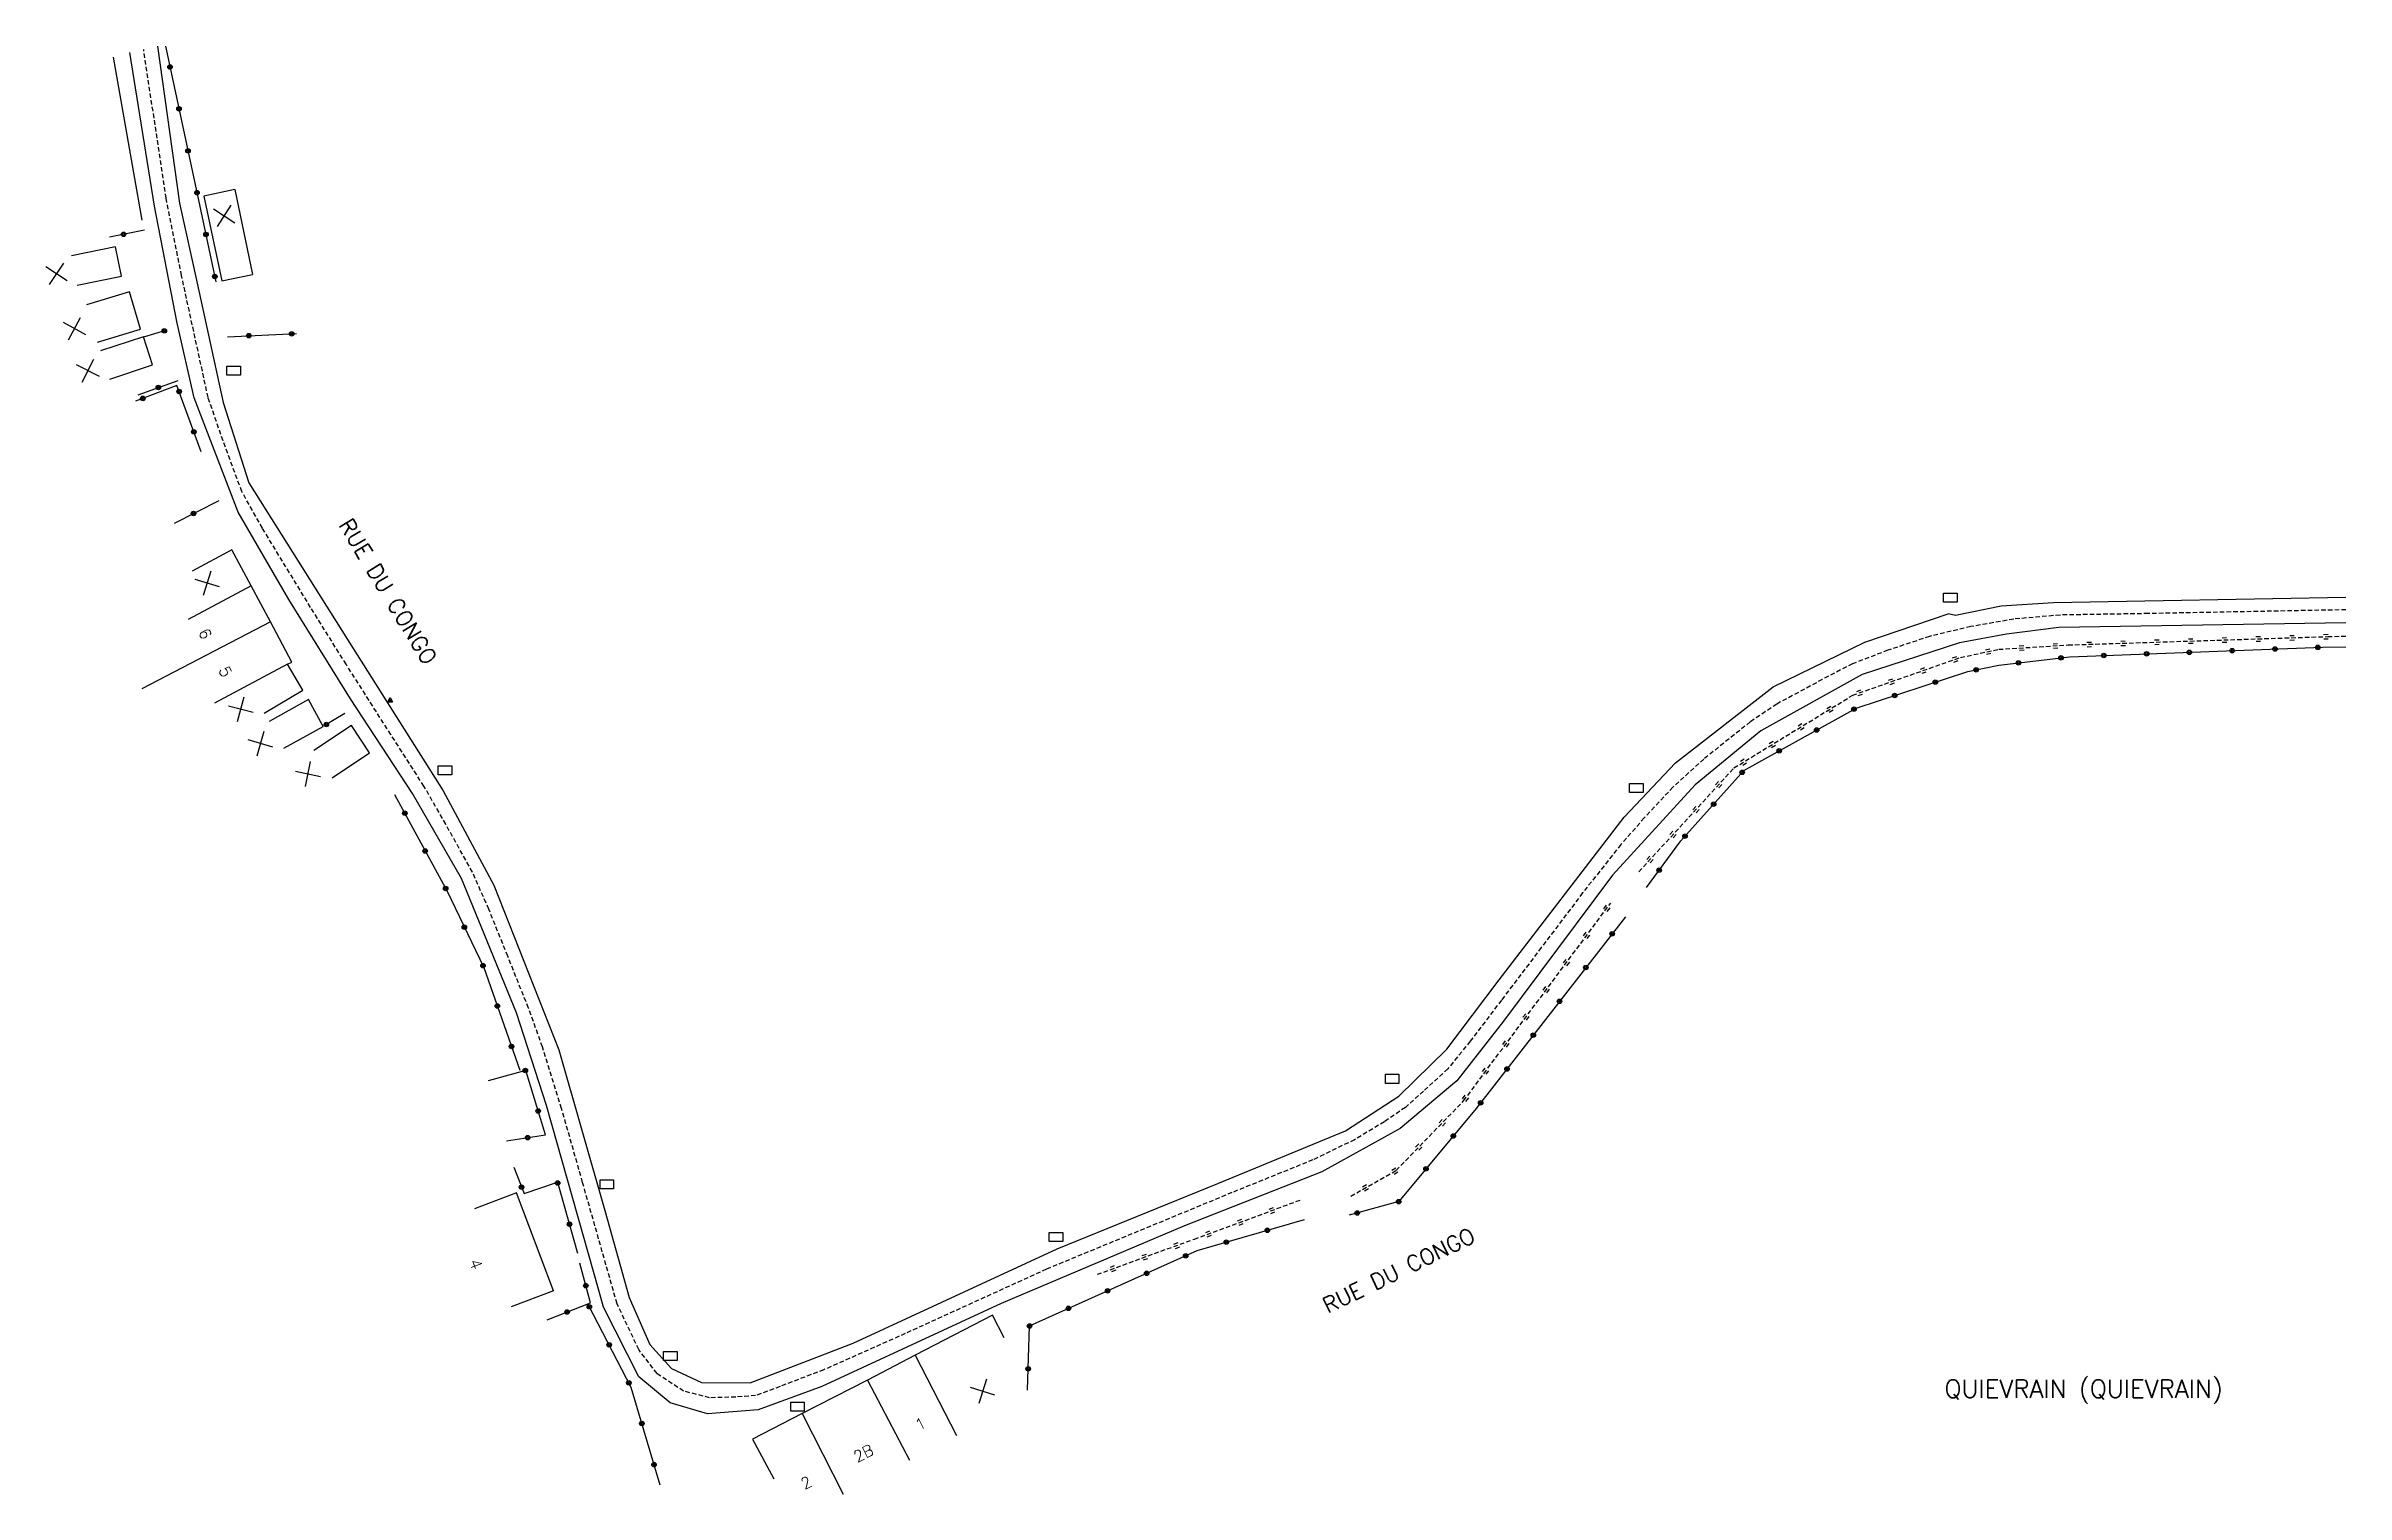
# Model space of a CAD drawing. Header units: millimetres. Extents: x 100679 to 101000, y 122000 to 122912.
# Drawn here: x 100745 to 101000, y 122751.4 to 122911.9 of the extents above; entities that cross this region are included whole.
import ezdxf
from ezdxf.enums import TextEntityAlignment as Align

# ---------------------------------------------------------------- set-up
doc = ezdxf.new("R2010")
doc.units = ezdxf.units.MM
doc.linetypes.add('DASHED', pattern=[0.75, 0.5, -0.25])
doc.layers.get('0').update_dxf_attribs({"linetype": 'CONTINUOUS'})
for name, color, linetype in [('W0001', 6, 'DASHED'), ('W0008', 7, 'CONTINUOUS'), ('W0100', 7, 'CONTINUOUS'), ('W0220', 5, 'DASHED'), ('W0302', 3, 'CONTINUOUS'), ('W0322', 7, 'CONTINUOUS'), ('W0851', 7, 'CONTINUOUS'), ('W0980', 7, 'CONTINUOUS'), ('W0989', 7, 'CONTINUOUS'), ('W0991', 7, 'CONTINUOUS'), ('W1102', 7, 'CONTINUOUS'), ('W1471', 7, 'CONTINUOUS')]:
    doc.layers.add(name, color=color, linetype=linetype)
doc.styles.get("Standard").update_dxf_attribs({"font": 'romans.shx', "width": 0.85})

msp = doc.modelspace()

# ---------------------------------------------------------------- texts
at = {"layer": 'W0980'}
msp.add_text('QUIEVRAIN (QUIEVRAIN)', height=2, dxfattribs=at).set_placement((100970.91, 122762.94), align=Align.MIDDLE)
at = {"layer": 'W0989'}
for rotation, p in [(301.3209, (100782.89, 122851.45)), (25.9483, (100894.97, 122776.2))]:
    msp.add_text('RUE DU CONGO', height=1.75, rotation=rotation, dxfattribs=at).set_placement(p, align=Align.MIDDLE)
at = {"layer": 'W0991'}
for s, rotation, p in [('6', 298.2871, (100762.62, 122846.77)), ('5', 297.9517, (100764.86, 122842.57)), ('4', 290.6031, (100792.64, 122776.89)), ('1', 27.7295, (100841.94, 122759.2)), ('2B', 27.0116, (100835.61, 122755.93)), ('2', 27.3042, (100829.26, 122752.68))]:
    msp.add_text(s, height=1.25, rotation=rotation, dxfattribs=at).set_placement(p, align=Align.MIDDLE)

# ---------------------------------------------------------------- blocks, each defined once
blk = doc.blocks.new('t220o')
at = {"color": 0, "linetype": 'Continuous'}
for p, q in [((-0.25, 0.25), (0.25, 0.25)), ((-0.25, -0.25), (0.25, -0.25))]:
    blk.add_line(p, q, dxfattribs=at)
blk = doc.blocks.new('T1471')
at = {"color": 0, "linetype": 'Continuous', "flags": 128}
blk.add_lwpolyline([(-0.75, -0.5), (-0.75, 0.5), (0.75, 0.5), (0.75, -0.5), (-0.75, -0.5)], dxfattribs=at)
blk = doc.blocks.new('t991o')
at = {"color": 0, "linetype": 'Continuous'}
for p, q in [((-1, 1), (1, -1)), ((-1, -1), (1, 1))]:
    blk.add_line(p, q, dxfattribs=at)
blk = doc.blocks.new('T851')
for p, q in [((-0.25, -0.15), (0, 0.32)), ((0, 0.32), (0.25, -0.15)), ((-0.25, -0.15), (0.25, -0.15))]:
    blk.add_line(p, q)
for major_axis in [(-0.106, 0.106), (-0.0354, 0.0354), (-0.0236, 0.0236)]:
    blk.add_ellipse((0, 0), major_axis=major_axis, ratio=1, start_param=3.926991, end_param=10.210176)
blk = doc.blocks.new('t322o')
at = {"color": 0, "linetype": 'Continuous'}
for radius in [0.25, 0.15]:
    blk.add_circle((0, 0), radius, dxfattribs=at)

# ---------------------------------------------------------------- linework, layer by layer
at = {"layer": 'W0001'}
msp.add_lwpolyline([(101000, 122849.42), (100978.08, 122849), (100968.3, 122848.84), (100963.15, 122848.39), (100958.4, 122847.56), (100953.82, 122846.47), (100949.2, 122844.93), (100945.29, 122843.44), (100941.93, 122841.69), (100936.88, 122838.97), (100933.94, 122836.99), (100928.8, 122832.88), (100925.37, 122829.77), (100922.19, 122826.35), (100919.59, 122823.39), (100915.35, 122818.03), (100910.77, 122811.98), (100906.35, 122806.14), (100902.89, 122801.6), (100900.41, 122798.53), (100897.72, 122796.08), (100895.7, 122794.26), (100893.37, 122792.67), (100890.05, 122790.68), (100885.44, 122788.44), (100876.47, 122784.82), (100855.89, 122776.32), (100840.25, 122769.2), (100831.21, 122765.17), (100826.36, 122763.33), (100823.64, 122762.31), (100821.45, 122762.15), (100818.55, 122762.08), (100815.66, 122762.81), (100812.72, 122764.76), (100810.7, 122767.41), (100808.29, 122772.49), (100804.47, 122785.94), (100802.14, 122794.14), (100800.02, 122800.96), (100798.47, 122805.27), (100796.17, 122811.02), (100794.07, 122816.22), (100792.25, 122820.35), (100789.29, 122825.65), (100786.88, 122829.87), (100783.21, 122835.58), (100778.24, 122843.38), (100774.31, 122849.68), (100768.96, 122858.46), (100766.69, 122862.52), (100764.6, 122868.15), (100762.94, 122872.95), (100760, 122886.46), (100758.28, 122895.03), (100755.8, 122911.54)], dxfattribs=at)
at = {"layer": 'W0008'}
for p, q in [((100756.99, 122894.15), (100754.28, 122911.19)), ((100757.33, 122911.89), (100759.78, 122894.51)), ((100759.77, 122894.51), (100761.72, 122885.64))]:
    msp.add_line(p, q, dxfattribs=at)
for points in [[(100830.98, 122763.33), (100823.93, 122760.75), (100818.3, 122760.31), (100814.18, 122761.51), (100810.69, 122764.39), (100806.8, 122772.11), (100806.29, 122773.86), (100800.47, 122794.48), (100797.14, 122804.75), (100791.03, 122819.65), (100785.62, 122829.04), (100778.73, 122839.56), (100778.73, 122839.56), (100771.91, 122850.56), (100766.29, 122860.25), (100761.38, 122872.9), (100759.51, 122881.18), (100756.99, 122894.15)], [(100761.72, 122885.64), (100764.6, 122872.39), (100767.46, 122863.48), (100779.03, 122845.13), (100789.01, 122829.35), (100794.64, 122818.9), (100801.85, 122800.65), (100806.95, 122782.82), (100809.62, 122773.2), (100811.94, 122767.97), (100814.33, 122765.32), (100817.65, 122763.78), (100823.03, 122763.74), (100834.46, 122768.12), (100857.08, 122778.59), (100874.91, 122785.81), (100889.07, 122791.67), (100894.98, 122795.51), (100900.29, 122800.71), (100906.09, 122808.39), (100919.97, 122826.45), (100925.64, 122832.47), (100936.5, 122840.87), (100946.66, 122845.83), (100955.89, 122848.98)], [(101000, 122850.78), (100967.57, 122850.2), (100961.75, 122849.82), (100956.71, 122848.8), (100955.9, 122848.98)], [(101000, 122847.99), (100997.73, 122847.93), (100968.15, 122847.46), (100962.37, 122846.73), (100957.13, 122845.74), (100946.35, 122842.25), (100935.11, 122835.99), (100927.84, 122830.01), (100918.66, 122819.99), (100906.59, 122803.82), (100901.41, 122797.19), (100895.14, 122791.94), (100886.42, 122787.12), (100871.19, 122781.12), (100850.88, 122772.51), (100830.98, 122763.33)]]:
    msp.add_lwpolyline(points, dxfattribs=at)
at = {"layer": 'W0100'}
for p, q in [((100765.91, 122896.01), (100762.45, 122895.27)), ((100765.91, 122896.01), (100767.88, 122886.59)), ((100801.23, 122773.92), (100796.55, 122772.16)), ((100823.3, 122757.47), (100825.69, 122753.08))]:
    msp.add_line(p, q, dxfattribs=at)
for points in [[(100762.45, 122895.27), (100764.48, 122885.87), (100767.88, 122886.59)], [(100748.43, 122885.42), (100753.33, 122886.39), (100752.69, 122889.64), (100747.78, 122888.67)], [(100750.68, 122879.1), (100755.46, 122880.54), (100754.23, 122884.65), (100749.44, 122883.21)], [(100752.04, 122875), (100756.79, 122876.57), (100755.76, 122879.68), (100751.01, 122878.12)], [(100769.14, 122837.97), (100773.44, 122840.51), (100771.76, 122843.38), (100772.22, 122843.63), (100769.86, 122848.08), (100767.7, 122852.09), (100765.59, 122856.05), (100761.18, 122853.7)], [(100771.33, 122834.08), (100775.71, 122836.49), (100774.07, 122839.46), (100769.7, 122837.04)], [(100776.69, 122830.79), (100780.85, 122833.55), (100778.85, 122836.58), (100774.68, 122833.82)], [(100801.23, 122773.92), (100797.15, 122784.79), (100792.47, 122783.03)], [(100851.21, 122768.71), (100849.91, 122771.24), (100841.33, 122766.79), (100836.04, 122764.01), (100828.81, 122760.32), (100823.3, 122757.47)]]:
    msp.add_lwpolyline(points, dxfattribs=at)
at = {"layer": 'W0220'}
for points in [[(100921.58, 122820.36), (100932.13, 122831.89), (100945.3, 122839.95), (100957.25, 122844.14), (100961.49, 122845.04), (100969.2, 122845.52), (100997.98, 122846.45), (101000, 122846.5)], [(100889.65, 122784.44), (100894.68, 122787.28), (100902.16, 122794.99), (100918.47, 122816.91)], [(100861.55, 122775.76), (100872.3, 122779.67), (100884.17, 122784.04)]]:
    msp.add_lwpolyline(points, dxfattribs=at)
at = {"layer": 'W0302'}
msp.add_line((100755.64, 122892.59), (100752.46, 122910.69), dxfattribs=at)
at = {"layer": 'W0322'}
for p, q in [((100755.9, 122891.5), (100752, 122890.71)), ((100755.8, 122879.68), (100758.27, 122880.41)), ((100765.08, 122879.69), (100772.74, 122880.04)), ((100755.19, 122873.24), (100759.61, 122874.84)), ((100759.2, 122859.03), (100764.18, 122861.52)), ((100778.1, 122837.92), (100775.75, 122836.53))]:
    msp.add_line(p, q, dxfattribs=at)
for points in [[(100758.23, 122911.91), (100761.63, 122896.03), (100763.81, 122885.76)], [(100762.17, 122866.92), (100759.48, 122874.28), (100754.9, 122872.54)], [(100922.43, 122818.64), (100926.24, 122823.8), (100933.23, 122831.6), (100945.7, 122838.53), (100958.06, 122842.57), (100961.5, 122843.29), (100969.38, 122844.21), (100997.38, 122845.27), (101000, 122845.32)], [(100783.61, 122828.95), (100789.44, 122818.23), (100793.51, 122809.78), (100797.51, 122798.39)], [(100920.09, 122815.39), (100903.56, 122794.15), (100894.97, 122783.82), (100889.45, 122782.31)], [(100796.03, 122790.54), (100800.34, 122791.23), (100798.16, 122798.37), (100793.99, 122797.19)], [(100796.84, 122787.63), (100797.98, 122784.71), (100801.69, 122785.96), (100803.91, 122778.1)], [(100853.81, 122762.91), (100854.03, 122770.06), (100872.63, 122778.39), (100884.5, 122781.82)], [(100800.54, 122770.71), (100805.33, 122772.61), (100804.15, 122777.01)], [(100813.06, 122752.38), (100809.87, 122763.2), (100805.17, 122772.25)]]:
    msp.add_lwpolyline(points, dxfattribs=at)
at = {"layer": 'W1102'}
for p, q in [((100767.7, 122852.09), (100760.72, 122848.33)), ((100769.86, 122848.08), (100755.6, 122840.66)), ((100771.76, 122843.38), (100763.64, 122839.06)), ((100841.33, 122766.79), (100845.93, 122757.91)), ((100836.04, 122764.01), (100840.7, 122755.15)), ((100828.81, 122760.32), (100833.35, 122751.41))]:
    msp.add_line(p, q, dxfattribs=at)

# ---------------------------------------------------------------- block references
at = {"layer": 'W0220'}
for p, rotation in [((100960.32, 122844.79), 11.96630942666499), ((100964.04, 122845.2), 3.562537475293203), ((100967.79, 122845.43), 3.562537475293203), ((100967.79, 122845.43), 3.562537475293203), ((100967.79, 122845.43), 3.562537475293203), ((100967.79, 122845.43), 3.562537475293203), ((100967.79, 122845.43), 3.562537475293203), ((100967.79, 122845.43), 3.562537475293203), ((100971.53, 122845.59), 1.862620949306679), ((100971.53, 122845.59), 1.862620949306679), ((100971.53, 122845.59), 1.862620949306679), ((100971.53, 122845.59), 1.862620949306679), ((100971.53, 122845.59), 1.862620949306679), ((100975.28, 122845.71), 1.862620949306679), ((100975.28, 122845.71), 1.862620949306679), ((100975.28, 122845.71), 1.862620949306679), ((100975.28, 122845.71), 1.862620949306679), ((100979.03, 122845.84), 1.862620949306679), ((100979.03, 122845.84), 1.862620949306679), ((100979.03, 122845.84), 1.862620949306679), ((100982.78, 122845.96), 1.862620949306679), ((100982.78, 122845.96), 1.862620949306679), ((100986.52, 122846.08), 1.862620949306679), ((100990.27, 122846.2), 1.862620949306679), ((100994.02, 122846.32), 1.862620949306679), ((100997.77, 122846.45), 1.862620949306679), ((100949.6, 122841.46), 19.3039218591112), ((100953.14, 122842.7), 19.3039218591112), ((100956.68, 122843.94), 19.3039218591112), ((100946.06, 122840.22), 19.3039218591112), ((100939.59, 122836.46), 31.47266923752277), ((100942.79, 122838.41), 31.47266923752277), ((100936.39, 122834.5), 31.47266923752277), ((100936.39, 122834.5), 31.47266923752277), ((100933.19, 122832.54), 31.47266923752277), ((100933.19, 122832.54), 31.47266923752277), ((100933.19, 122832.54), 31.47266923752277), ((100930.44, 122830.04), 47.53641103236257), ((100930.44, 122830.04), 47.53641103236257), ((100930.44, 122830.04), 47.53641103236257), ((100930.44, 122830.04), 47.53641103236257), ((100927.91, 122827.28), 47.53641103236257), ((100927.91, 122827.28), 47.53641103236257), ((100927.91, 122827.28), 47.53641103236257), ((100927.91, 122827.28), 47.53641103236257), ((100927.91, 122827.28), 47.53641103236257), ((100925.38, 122824.51), 47.53641103236257), ((100925.38, 122824.51), 47.53641103236257), ((100925.38, 122824.51), 47.53641103236257), ((100925.38, 122824.51), 47.53641103236257), ((100925.38, 122824.51), 47.53641103236257), ((100925.38, 122824.51), 47.53641103236257), ((100922.84, 122821.74), 47.53641103236257), ((100918.04, 122816.33), 53.34119866782336), ((100915.81, 122813.32), 53.34119866782336), ((100913.57, 122810.32), 53.34119866782336), ((100911.33, 122807.31), 53.34119866782336), ((100909.09, 122804.3), 53.34119866782336), ((100906.85, 122801.29), 53.34119866782336), ((100904.61, 122798.28), 53.34119866782336), ((100904.61, 122798.28), 53.34119866782336), ((100902.37, 122795.27), 53.34119866782336), ((100902.37, 122795.27), 53.34119866782336), ((100902.37, 122795.27), 53.34119866782336), ((100899.8, 122792.55), 45.84824446663409), ((100899.8, 122792.55), 45.84824446663409), ((100899.8, 122792.55), 45.84824446663409), ((100899.8, 122792.55), 45.84824446663409), ((100897.18, 122789.86), 45.84824446663409), ((100897.18, 122789.86), 45.84824446663409), ((100897.18, 122789.86), 45.84824446663409), ((100897.18, 122789.86), 45.84824446663409), ((100897.18, 122789.86), 45.84824446663409), ((100891.28, 122785.37), 29.42367872287363), ((100894.54, 122787.21), 29.42367872287363), ((100894.54, 122787.21), 29.42367872287363), ((100894.54, 122787.21), 29.42367872287363), ((100894.54, 122787.21), 29.42367872287363), ((100894.54, 122787.21), 29.42367872287363), ((100894.54, 122787.21), 29.42367872287363), ((100880.92, 122782.84), 20.19764992502489), ((100880.92, 122782.84), 20.19764992502489), ((100873.88, 122780.25), 20.19764992502489), ((100873.88, 122780.25), 20.19764992502489), ((100873.88, 122780.25), 20.19764992502489), ((100873.88, 122780.25), 20.19764992502489), ((100877.4, 122781.54), 20.19764992502489), ((100877.4, 122781.54), 20.19764992502489), ((100877.4, 122781.54), 20.19764992502489), ((100870.36, 122778.96), 19.99001330244025), ((100870.36, 122778.96), 19.99001330244025), ((100870.36, 122778.96), 19.99001330244025), ((100870.36, 122778.96), 19.99001330244025), ((100870.36, 122778.96), 19.99001330244025), ((100863.31, 122776.4), 19.99001330244025), ((100866.83, 122777.68), 19.99001330244025), ((100866.83, 122777.68), 19.99001330244025), ((100866.83, 122777.68), 19.99001330244025), ((100866.83, 122777.68), 19.99001330244025), ((100866.83, 122777.68), 19.99001330244025), ((100866.83, 122777.68), 19.99001330244025)]:
    msp.add_blockref('t220o', p, dxfattribs=dict(at, rotation=rotation))
at = {"layer": 'W0322'}
for p, rotation in [((100758.72, 122909.59), 282.0855143736513), ((100759.72, 122904.94), 282.0855143736513), ((100760.71, 122900.3), 282.0855143736513), ((100761.71, 122895.65), 282.0058149358801), ((100753.57, 122891.03), 191.4483317255858), ((100762.7, 122891.01), 282.0058149358801), ((100763.68, 122886.36), 282.0058149358801), ((100758.08, 122880.35), 16.25925488316326), ((100767.46, 122879.8), 2.623605910229421), ((100772.2, 122880.01), 2.623605910229421), ((100755.7, 122872.85), 200.7191450328472), ((100757.43, 122874.05), 19.90916049504019), ((100759.73, 122873.61), 110.0355116075969), ((100761.35, 122869.15), 110.0355116075969), ((100761.32, 122860.09), 26.57423871908668), ((100968.4, 122844.1), 6.627257374680915), ((100973.14, 122844.35), 2.161632840498944), ((100977.89, 122844.53), 2.161632840498944), ((100982.63, 122844.71), 2.161632840498944), ((100987.38, 122844.89), 2.161632840498944), ((100992.13, 122845.07), 2.161632840498944), ((100996.88, 122845.25), 2.161632840498944), ((100959, 122842.77), 11.84412300792635), ((100963.68, 122843.55), 6.627257374680915), ((100949.95, 122839.92), 18.09628194537595), ((100954.46, 122841.4), 18.09628194537595), ((100776.06, 122836.71), 210.5750505175083), ((100945.45, 122838.4), 29.06629149330401), ((100941.3, 122836.09), 29.06629149330401), ((100933.05, 122831.41), 48.13746798650591), ((100937.15, 122833.78), 29.06629149330401), ((100784.75, 122826.87), 298.5179613383517), ((100929.88, 122827.87), 48.13746798650591), ((100926.71, 122824.33), 48.13746798650591), ((100787.01, 122822.69), 298.5179613383517), ((100789.28, 122818.52), 298.5179613383517), ((100923.84, 122820.55), 53.63036712367841), ((100791.36, 122814.25), 295.7123666039411), ((100918.63, 122813.51), 232.0966550695294), ((100793.42, 122809.97), 295.7123666039411), ((100915.71, 122809.76), 232.0966550695294), ((100912.79, 122806.02), 232.0966550695294), ((100795.01, 122805.5), 289.3726074621873), ((100796.59, 122801.01), 289.3726074621873), ((100909.88, 122802.27), 232.0966550695294), ((100798.12, 122798.36), 195.8128748428902), ((100906.96, 122798.52), 232.0966550695294), ((100799.54, 122793.86), 107.0135749414387), ((100904.04, 122794.77), 232.0966550695294), ((100798.37, 122790.91), 9.128087898522756), ((100901.02, 122791.1), 230.2841011290355), ((100797.7, 122785.42), 291.4141675818527), ((100801.71, 122785.88), 285.8286704588298), ((100897.99, 122787.45), 230.2841011290355), ((100894.95, 122783.81), 195.2814206834723), ((100803.01, 122781.31), 285.8286704588298), ((100880.4, 122780.63), 16.10397413931399), ((100890.36, 122782.56), 195.2814206834723), ((100871.34, 122777.81), 24.13380545029274), ((100875.84, 122779.32), 16.10397413931399), ((100867.01, 122775.87), 24.13380545029274), ((100804.82, 122774.51), 105.0165756505048), ((100862.68, 122773.93), 24.13380545029274), ((100802.75, 122771.59), 21.65480752206716), ((100805.22, 122772.16), 117.4141548070781), ((100858.34, 122771.99), 24.13380545029274), ((100807.41, 122767.95), 117.4141548070781), ((100854.03, 122770.03), 88.23747358545903), ((100853.88, 122765.28), 88.23747358545903), ((100809.59, 122763.73), 117.4141548070781), ((100811.04, 122759.22), 106.4602764975445), ((100812.39, 122754.66), 106.4602764975445)]:
    msp.add_blockref('t322o', p, dxfattribs=dict(at, rotation=rotation))
at = {"layer": 'W0851'}
msp.add_blockref('T851', (100783.12, 122839.36), dxfattribs=at)
at = {"layer": 'W0991'}
for p, rotation in [((100764.74, 122893.08), 11.83174430260289), ((100746.14, 122886.66), 101.1905665246337), ((100748.14, 122880.58), 106.7123531397226), ((100749.63, 122875.93), 108.29360852219), ((100762.85, 122852.38), 118.0267504711517), ((100766.57, 122838.39), 120.5210757908659), ((100768.76, 122834.6), 118.8863460343029), ((100774.01, 122831.2), 123.5158756043619), ((100848.84, 122762.8), 207.4274204725345)]:
    msp.add_blockref('t991o', p, dxfattribs=dict(at, rotation=rotation))
at = {"layer": 'W1471'}
for p in [(100765.78, 122875.91), (100956.13, 122850.77), (100789.2, 122831.64), (100921.31, 122829.68), (100894.23, 122797.43), (100807.16, 122785.73), (100856.95, 122779.91), (100814.19, 122766.69), (100828.3, 122761.09)]:
    msp.add_blockref('T1471', p, dxfattribs=at)

msp.set_redraw_order([(e.dxf.handle, doc.entitydb.next_handle()) for e in msp.query("TEXT MTEXT ATTDEF DIMENSION ARC_DIMENSION")])  # texts and dimensions are drawn at this point

doc.saveas('drawing.dxf')
